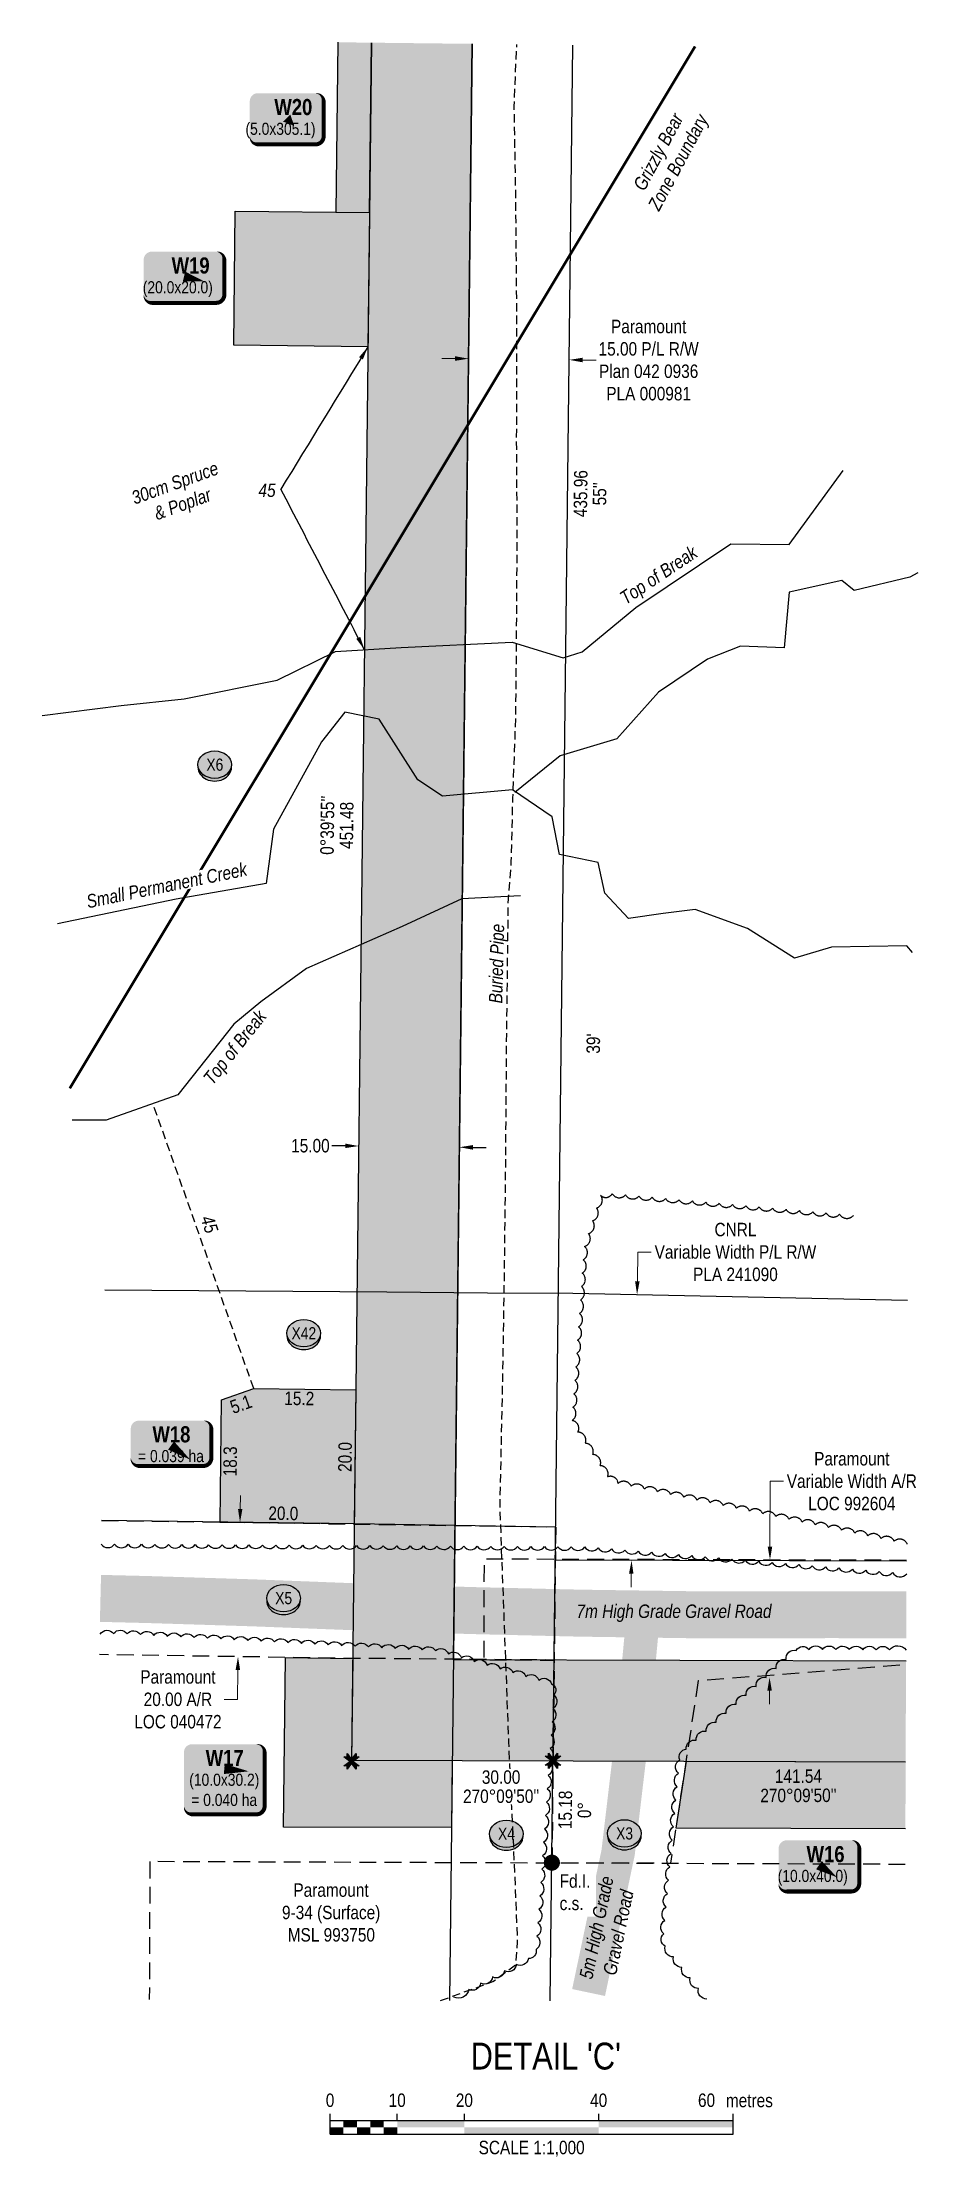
# Model space of a CAD drawing. Extents: x 521099 to 549685, y 6023217 to 6034691.
# Drawn here: x 540025 to 540686, y 6029011 to 6030585 of the extents above; entities that cross this region are included whole.
import ezdxf
from ezdxf.enums import TextEntityAlignment as Align

# ---------------------------------------------------------------- set-up
doc = ezdxf.new("R2010")
doc.units = 0
doc.header["$LTSCALE"] = 5
doc.header["$PDSIZE"] = 0.5
for name, pattern in [('0', [1, 1, 0]), ('DASHDOT2', [12.7, 6.35, -3.175, 0, -3.175]), ('foc-ACCESSROAD', [3.75, 2.5, -1.25]), ('foc-TIELINE', [1.875, 1.25, -0.625]), ('UG_PIPE', [1.875, 1.25, -0.625])]:
    doc.linetypes.add(name, pattern=pattern)
doc.layers.get('Defpoints').update_dxf_attribs({"color": 9})
for name, color, linetype in [('AS-PIPE-UG', 44, 'UG_PIPE'), ('AS-PIPE-UG-T', 44, 'Continuous'), ('AS-ROADS', 254, 'Continuous'), ('AS-WILDLIFE', 131, 'DASHDOT2'), ('DETAIL-T', 7, 'Continuous'), ('F-AR', 190, 'foc-ACCESSROAD'), ('F-RW', 190, 'Continuous'), ('F-WS', 190, 'foc-ACCESSROAD'), ('L-BD', 7, 'Continuous'), ('L-MON', 1, 'Continuous'), ('L-MON-T', 1, 'Continuous'), ('P-CROSSINGS', 250, 'Continuous'), ('P-PROPOSED', 10, 'Continuous'), ('P-PROPOSED-H', 21, 'Continuous'), ('P-TEMP-BLOCKS', 250, 'Continuous'), ('P-TEMP-H', 41, 'Continuous'), ('P-TEMP_WORKSPACE', 46, 'Continuous'), ('P-TXT', 4, 'Continuous'), ('T-BUSH', 110, '0'), ('T-BUSH-T', 110, 'Continuous'), ('T-CREEK', 160, 'Continuous'), ('T-SLOPE', 48, 'Continuous'), ('T-TIE', 201, 'foc-TIELINE'), ('T-WATER-T', 170, 'Continuous')]:
    doc.layers.add(name, color=color, linetype=linetype)
for name, color, linetype, lineweight in [('F-AR-T', 190, 'Continuous', 9), ('F-RW-T', 190, 'Continuous', 9), ('F-WS-T', 190, 'Continuous', 9), ('P-TEMP-T', 46, 'Continuous', 18), ('T-TEXT', 48, 'Continuous', 18), ('T-TIE-T', 201, 'Continuous', 18)]:
    doc.layers.add(name, color=color, linetype=linetype, lineweight=lineweight)
doc.styles.add('240', font='ARIALN.TTF', dxfattribs={"height": 30})
doc.styles.add('80', font='ARIALN.TTF', dxfattribs={"height": 10})
doc.styles.add('80CG', font='ARIALN.TTF', dxfattribs={"height": 10})
doc.styles.add('80L', font='ARIALN.TTF', dxfattribs={"height": 10})
doc.styles.add('80LS', font='ARIALNI.TTF', dxfattribs={"height": 10})
doc.styles.add('BOLD', font='ARIALNB.TTF')
doc.styles.add('Crossing', font='ARIALN.TTF', dxfattribs={"height": 10})
doc.styles.add('foc-LtypeFont', font='ARIALN.TTF', dxfattribs={"height": 7.35})
doc.linetypes.add('foc-TOPO-flowdirection-NOLINE', pattern='A,0,[">",foc-LtypeFont,S=0.3,R=0,X=0,Y=-0.945],-20,[">",foc-LtypeFont,S=0.3,R=0,X=0,Y=-0.945],0', length=20)
doc.dimstyles.new('Compass 5 000', dxfattribs={"dimscale": 5, "dimtxt": 9, "dimasz": 2, "dimexe": 0.2, "dimexo": 0.0625, "dimgap": 0.5, "dimtad": 0, "dimtih": 1, "dimtoh": 1, "dimzin": 0, "dimdsep": 46, "dimtxsty": '80CG', "dimcen": 0.1, "dimse1": 1, "dimse2": 1, "dimclrd": 256, "dimclrt": 256, "dimaunit": 1, "dimadec": 4, "dimazin": 0, "dimtfac": 0.06, "dimtofl": 0, "dimtmove": 0, "dimatfit": 1, "dimfxl": 0.2, "dimtolj": 1, "dimtzin": 0, "dimlwd": -1, "dimarcsym": 0})

msp = doc.modelspace()

# ---------------------------------------------------------------- texts
at = {"layer": 'AS-PIPE-UG-T', "insert": (540357.664, 6029869.842), "char_height": 9.99481, "attachment_point": 1, "rotation": 88.58655, "style": '80L'}
msp.add_mtext_dynamic_manual_height_columns('{\\fArial Narrow|b0|i1|c0|p34;Buried Pipe}', width=59.00527, gutter_width=49.974, heights=[0], dxfattribs=at)
at = {"layer": 'AS-WILDLIFE', "insert": (540492.425, 6030499.009), "char_height": 10, "attachment_point": 5, "rotation": 61.899973, "style": '240'}
msp.add_mtext_dynamic_manual_height_columns('{\\fArial Narrow|b0|i1|c0|p34;Grizzly Bear\\PZone Boundary}', width=79.13138, gutter_width=224.883, heights=[0], dxfattribs=at)
at = {"layer": 'DETAIL-T', "color": 3, "insert": (540400.095, 6029085.953), "char_height": 19.9896, "width": 223.74194, "attachment_point": 5, "style": '80CG'}
msp.add_mtext("DETAIL 'C'", dxfattribs=at)
at = {"layer": 'F-WS-T', "insert": (540203.483, 6029214.661), "char_height": 9.99481, "width": 72.58622, "attachment_point": 1, "style": '80L'}
msp.add_mtext('\\pi8.7631;Paramount\\P\\pi0.27837;9-34 (Surface)\\P\\pi4.5361;MSL 993750', dxfattribs=at)
at = {"layer": 'L-BD', "linetype": 'Continuous', "style": '80L'}
for s, p in [('435.96', (540425.917, 6030249.136)), ("55''", (540440.158, 6030248.97)), ("39'", (540435.409, 6029839.748)), ('15.18', (540414.547, 6029269.358)), ('0°', (540428.788, 6029269.192))]:
    msp.add_text(s, height=9.9948, rotation=89.3321, dxfattribs=at).set_placement(p, align=Align.MIDDLE)
at = {"layer": 'L-BD', "style": '80L'}
for s, height, rotation, p in [('451.48', 9.9948, 89.3351, (540251.764, 6030002.172)), ('141.54', 9.9948, 0.1584, (540588.073, 6029294.395)), ("270°09'50''", 9.99481, 0.1584, (540588.113, 6029280.153))]:
    msp.add_text(s, height=height, rotation=rotation, dxfattribs=at).set_placement(p, align=Align.MIDDLE)
at = {"layer": 'L-BD', "insert": (540232.46, 6030002.341), "char_height": 9.9948, "width": 44.46663, "attachment_point": 2, "rotation": 89.3351, "style": '80L'}
msp.add_mtext("0°39'55''", dxfattribs=at)
at = {"layer": 'P-TEMP-T', "linetype": 'Continuous', "style": '80L'}
for s, rotation, p in [('5.1', 19.474305, (540173.224, 6029571.29)), ('15.2', 359.335126, (540216.618, 6029575.655)), ('20.0', 89.335126, (540250.646, 6029532.061)), ('18.3', 89.335126, (540165.142, 6029528.781)), ('20.0', 359.246909, (540204.738, 6029490.132))]:
    msp.add_text(s, height=9.9948, rotation=rotation, dxfattribs=at).set_placement(p, align=Align.MIDDLE)
at = {"layer": 'T-BUSH-T', "insert": (540122.348, 6030261.823), "char_height": 9.99481, "width": 67.27513, "attachment_point": 2, "rotation": 20, "style": '80LS'}
msp.add_mtext('30cm Spruce & Poplar', dxfattribs=at)
at = {"layer": 'T-TEXT', "linetype": 'Continuous', "char_height": 9.99481, "attachment_point": 1, "style": '80L'}
for insert, rotation in [((540453.957, 6030174.445), 33.877867), ((540144.288, 6029814.476), 51.586212)]:
    msp.add_mtext_dynamic_manual_height_columns('{\\fArial Narrow|b0|i1|c0|p34;Top of Break}', width=66.26617, gutter_width=49.974, heights=[0], dxfattribs=dict(at, insert=insert, rotation=rotation))
at = {"layer": 'T-TEXT', "linetype": 'Continuous', "insert": (540422.951, 6029422.223), "char_height": 9.99481, "attachment_point": 1, "style": '80L'}
msp.add_mtext_dynamic_manual_height_columns('{\\fArial Narrow|b0|i1|c0|p34;7m High Grade Gravel Road}', width=145.76107, gutter_width=49.974, heights=[0], dxfattribs=at)
at = {"layer": 'T-TIE-T', "insert": (540186.249, 6030256.659), "char_height": 9.99481, "attachment_point": 1, "style": '80L'}
msp.add_mtext_dynamic_manual_height_columns('{\\fArial Narrow|b0|i1|c0|p34;45}', width=13.01958, gutter_width=249.87, heights=[0], dxfattribs=at)
at = {"layer": 'T-TIE-T', "insert": (540152.381, 6029712.988), "char_height": 9.99481, "attachment_point": 1, "rotation": 289.474305, "style": '80L'}
msp.add_mtext_dynamic_manual_height_columns('{\\fArial Narrow|b0|i1|c0|p34;45}', width=13.01958, gutter_width=249.87, heights=[0], dxfattribs=at)

# ---------------------------------------------------------------- blocks, each defined once
blk = doc.blocks.new('*U797')
h = blk.add_hatch(color=191)
edge = h.paths.add_edge_path()
edge.add_line((-24, -19.6), (24, -19.6))
edge.add_arc((24, -13.6), 6, 270, 360)
edge.add_line((30, -13.6), (30, 12.5))
edge.add_arc((24, 12.5), 6, 0, 90)
edge.add_line((24, 18.5), (-24, 18.5))
edge.add_arc((-24, 12.5), 6, 90, 180)
edge.add_line((-30, 12.5), (-30, -13.6))
edge.add_arc((-24, -13.6), 6, 180, 270)
at = {"color": 250, "flags": 128}
blk.add_lwpolyline([(-24, -19.6, 3, 3, 0), (24, -19.6, 3, 3, 0.414214), (30, -13.6, 3, 3, 0), (30, 12.5, 3, 0, 0.414214), (24, 18.5, 0, 0, 0), (-24, 18.5, 0, 0, 0.414214), (-30, 12.5, 0, 0, 0), (-30, -13.6, 0, 3, 0.414214)], format="xyseb", close=True, dxfattribs=at)
at = {"flags": 128}
blk.add_lwpolyline([(13.4, -9, 0, 7.5, 0), (0, 0, 0, 0, 0)], format="xyseb", dxfattribs=at)
at = {"color": 250}
for tag, p, height, style in [('TEMP_AREA_W1_001', (-9.2, 2.2), 12, 'BOLD'), ('ENTER_TEXT_001', (-30.7, -12.5), 9, '80')]:
    blk.add_attdef(tag, p, '', height=height, dxfattribs=dict(at, style=style))
blk = doc.blocks.new('*U796')
h = blk.add_hatch(color=191)
edge = h.paths.add_edge_path()
edge.add_line((-24, -33.7), (24, -33.7))
edge.add_arc((24, -27.7), 6, 270, 360)
edge.add_line((30, -27.7), (30, 12.5))
edge.add_arc((24, 12.5), 6, 0, 90)
edge.add_line((24, 18.5), (-24, 18.5))
edge.add_arc((-24, 12.5), 6, 90, 180)
edge.add_line((-30, 12.5), (-30, -27.7))
edge.add_arc((-24, -27.7), 6, 180, 270)
at = {"color": 250, "flags": 128}
blk.add_lwpolyline([(-24, -33.7, 3, 3, 0), (24, -33.7, 3, 3, 0.414214), (30, -27.7, 3, 3, 0), (30, 12.5, 3, 0, 0.414214), (24, 18.5, 0, 0, 0), (-24, 18.5, 0, 0, 0.414214), (-30, 12.5, 0, 0, 0), (-30, -27.7, 0, 3, 0.414214)], format="xyseb", close=True, dxfattribs=at)
at = {"flags": 128}
blk.add_lwpolyline([(18.2, -1.7, 0, 7.5, 0), (0, 0, 0, 0, 0)], format="xyseb", dxfattribs=at)
at = {"color": 250}
for tag, p, height, style in [('TEMP_AREA_W1_001', (-9.2, 2.2), 12, 'BOLD'), ('ENTER_TEXT_001', (-30.7, -12.5), 9, '80')]:
    blk.add_attdef(tag, p, '', height=height, dxfattribs=dict(at, style=style))
blk = doc.blocks.new('*U795')
h = blk.add_hatch(color=191)
edge = h.paths.add_edge_path()
edge.add_line((-24, -15.2), (24, -15.2))
edge.add_arc((24, -9.2), 6, 270, 360)
edge.add_line((30, -9.2), (30, 12.5))
edge.add_arc((24, 12.5), 6, 0, 90)
edge.add_line((24, 18.5), (-24, 18.5))
edge.add_arc((-24, 12.5), 6, 90, 180)
edge.add_line((-30, 12.5), (-30, -9.2))
edge.add_arc((-24, -9.2), 6, 180, 270)
at = {"color": 250, "flags": 128}
blk.add_lwpolyline([(-24, -15.2, 3, 3, 0), (24, -15.2, 3, 3, 0.414214), (30, -9.2, 3, 3, 0), (30, 12.5, 3, 0, 0.414214), (24, 18.5, 0, 0, 0), (-24, 18.5, 0, 0, 0.414214), (-30, 12.5, 0, 0, 0), (-30, -9.2, 0, 3, 0.414214)], format="xyseb", close=True, dxfattribs=at)
at = {"flags": 128}
blk.add_lwpolyline([(14.2, -10.5, 0, 7.5, 0), (0, 0, 0, 0, 0)], format="xyseb", dxfattribs=at)
at = {"color": 250}
for tag, p, height, style in [('TEMP_AREA_W1_001', (-9.2, 2.2), 12, 'BOLD'), ('ENTER_TEXT_001', (-30.7, -12.5), 9, '80')]:
    blk.add_attdef(tag, p, '', height=height, dxfattribs=dict(at, style=style))
blk = doc.blocks.new('*U799')
h = blk.add_hatch(color=191)
edge = h.paths.add_edge_path()
edge.add_line((-24, -19.6), (24, -19.6))
edge.add_arc((24, -13.6), 6, 270, 360)
edge.add_line((30, -13.6), (30, 12.5))
edge.add_arc((24, 12.5), 6, 0, 90)
edge.add_line((24, 18.5), (-24, 18.5))
edge.add_arc((-24, 12.5), 6, 90, 180)
edge.add_line((-30, 12.5), (-30, -13.6))
edge.add_arc((-24, -13.6), 6, 180, 270)
at = {"color": 250, "flags": 128}
blk.add_lwpolyline([(-24, -19.6, 3, 3, 0), (24, -19.6, 3, 3, 0.414214), (30, -13.6, 3, 3, 0), (30, 12.5, 3, 0, 0.414214), (24, 18.5, 0, 0, 0), (-24, 18.5, 0, 0, 0.414214), (-30, 12.5, 0, 0, 0), (-30, -13.6, 0, 3, 0.414214)], format="xyseb", close=True, dxfattribs=at)
at = {"flags": 128}
blk.add_lwpolyline([(15, -3.6, 0, 7.5, 0), (0, 0, 0, 0, 0)], format="xyseb", dxfattribs=at)
at = {"color": 250}
for tag, p, height, style in [('TEMP_AREA_W1_001', (-9.2, 2.2), 12, 'BOLD'), ('ENTER_TEXT_001', (-30.7, -12.5), 9, '80')]:
    blk.add_attdef(tag, p, '', height=height, dxfattribs=dict(at, style=style))
blk = doc.blocks.new('xing2')
h = blk.add_hatch(color=50)
h.dxf.hatch_style = 1
edge = h.paths.add_edge_path()
edge.add_ellipse((0, 0), major_axis=(-12.5, 0), ratio=0.816297, start_angle=0, end_angle=360)
h = blk.add_hatch(color=250)
h.dxf.hatch_style = 1
edge = h.paths.add_edge_path()
edge.add_ellipse((0, -2), major_axis=(-12.5, 0), ratio=0.816297, start_angle=0, end_angle=180)
edge.add_line((12.5, -2), (12.5, 0))
edge.add_ellipse((0, 0), major_axis=(-12.5, 0), ratio=0.816297, start_angle=0, end_angle=180, ccw=False)
edge.add_line((-12.5, 0), (-12.5, -2))
at = {"color": 250}
blk.add_ellipse((0, 0), major_axis=(-12.5, 0), ratio=0.816297, dxfattribs=at)
blk.add_ellipse((0, -2), major_axis=(-12.5, 0), ratio=0.816297, start_param=0, end_param=3.141593, dxfattribs=at)
at = {"color": 250, "style": 'Crossing'}
blk.add_attdef('CROSSING', text='', height=9, dxfattribs=at).set_placement((0.1, 0), align=Align.MIDDLE_CENTER)
at = {"color": 250, "style": 'Crossing', "flags": 1}
for tag, p in [('OWNER', (0.1, -12.5)), ('DESCRIPTION', (0.1, -25.8)), ('LOCATION', (0.1, -39.3)), ('DWG_REF', (0.1, -52.8))]:
    blk.add_attdef(tag, text='', height=9, dxfattribs=at).set_placement(p, align=Align.MIDDLE_CENTER)
blk = doc.blocks.new('TEMP')
h = blk.add_hatch(color=255)
h.dxf.hatch_style = 1
h.paths.add_polyline_path([(-1.15, -0.67), (-0.67, -0.67), (-0.67, -1.15), (0, -0.25), (0.67, -1.15), (0.67, -0.67), (1.15, -0.67), (0.25, 0), (1.15, 0.67), (0.67, 0.67), (0.67, 1.15), (0, 0.25), (-0.67, 1.15), (-0.67, 0.67), (-1.15, 0.67), (-0.25, 0)])
h = blk.add_hatch(color=1)
h.dxf.hatch_style = 1
h.paths.add_polyline_path([(0, 0.08), (-0.57, 0.85), (-0.57, 0.57), (-0.85, 0.57), (-0.08, 0), (-0.85, -0.57), (-0.57, -0.57), (-0.57, -0.85), (0, -0.08), (0.57, -0.85), (0.57, -0.57), (0.85, -0.57), (0.08, 0), (0.85, 0.57), (0.57, 0.57), (0.57, 0.85)])
at = {"color": 1}
for p, q in [((-0.08, 0), (0.08, 0)), ((0, 0.08), (0, -0.08))]:
    blk.add_line(p, q, dxfattribs=at)
at = {"color": 255, "flags": 128}
blk.add_lwpolyline([(-0.25, 0), (-1.15, 0.67), (-0.67, 0.67), (-0.67, 1.15), (0, 0.25), (0.67, 1.15), (0.67, 0.67), (1.15, 0.67), (0.25, 0), (1.15, -0.67), (0.67, -0.67), (0.67, -1.15), (0, -0.25), (-0.67, -1.15), (-0.67, -0.67), (-1.15, -0.67)], close=True, dxfattribs=at)
at = {"color": 1, "flags": 128}
blk.add_lwpolyline([(-0.08, 0), (-0.85, 0.57), (-0.57, 0.57), (-0.57, 0.85), (0, 0.08), (0.57, 0.85), (0.57, 0.57), (0.85, 0.57), (0.08, 0), (0.85, -0.57), (0.57, -0.57), (0.57, -0.85), (0, -0.08), (-0.57, -0.85), (-0.57, -0.57), (-0.85, -0.57)], close=True, dxfattribs=at)
blk = doc.blocks.new('fdia')
at = {"color": 255, "const_width": 1}
blk.add_lwpolyline([(-0.5, 0, 1), (0.5, 0, 1)], format="xyb", close=True, dxfattribs=at)
blk = doc.blocks.new('Fdiaa')
blk.add_blockref('fdia', (0, 0))
blk = doc.blocks.new('fdib')
at = {"color": 1, "const_width": 1.6}
blk.add_lwpolyline([(-0.4, 0, 1), (0.4, 0, 1)], format="xyb", close=True, dxfattribs=at)
at = {"color": 1}
blk.add_circle((0, 0), 0.8, dxfattribs=at)
blk = doc.blocks.new('Fdibb')
blk.add_blockref('fdib', (0, 0))
blk = doc.blocks.new('fdicc')
for name in ['Fdibb', 'Fdiaa']:
    blk.add_blockref(name, (0, 0))
blk = doc.blocks.new('FDI')
blk.add_blockref('fdicc', (0, 0))
blk = doc.blocks.new('*D794')
at = {"layer": 'Defpoints', "color": 0, "linetype": 'Continuous', "transparency": 16777216}
for p in [(540417.6, 6030348.7), (540341.6, 6030263.5), (540416.6, 6030262.6)]:
    blk.add_point(p, dxfattribs=at)
at = {"layer": 'F-RW-T', "transparency": 16777216}
for p, q in [((540332.6, 6030349.7), (540322.6, 6030349.8)), ((540427.6, 6030348.6), (540437.6, 6030348.5))]:
    blk.add_line(p, q, dxfattribs=at)
at = {"layer": 'F-RW-T', "linetype": 'Continuous', "transparency": 16777216}
for points in [[(540332.6, 6030351.4), (540332.6, 6030348), (540342.6, 6030349.6)], [(540427.6, 6030350.3), (540427.5, 6030346.9), (540417.6, 6030348.7)]]:
    blk.add_solid(points, dxfattribs=at)
at = {"layer": 'F-RW-T', "linetype": 'Continuous', "transparency": 16777216, "insert": (540476.6, 6030348.5), "char_height": 10, "attachment_point": 5, "style": '80CG'}
blk.add_mtext('\\A1;Paramount\\P15.00 P/L R/W\\PPlan 042 0936\\PPLA 000981', dxfattribs=at)
blk = doc.blocks.new('*D798')
at = {"layer": 'Defpoints', "color": 0, "linetype": 'Continuous', "transparency": 16777216}
for p in [(540142.5, 6029483.8), (540141, 6029383.8), (540171, 6029383.4)]:
    blk.add_point(p, dxfattribs=at)
at = {"layer": 'F-AR-T', "transparency": 16777216}
for p, q in [((540172.6, 6029493.3), (540172.8, 6029503.3)), ((540170.9, 6029373.4), (540170.6, 6029351.6)), ((540170.6, 6029351.6), (540160.6, 6029351.6))]:
    blk.add_line(p, q, dxfattribs=at)
at = {"layer": 'F-AR-T', "linetype": 'Continuous', "transparency": 16777216}
for points in [[(540171, 6029493.4), (540174.3, 6029493.3), (540172.5, 6029483.3)], [(540169.2, 6029373.4), (540172.6, 6029373.4), (540171, 6029383.4)]]:
    blk.add_solid(points, dxfattribs=at)
at = {"layer": 'F-AR-T', "linetype": 'Continuous', "transparency": 16777216, "insert": (540126.3, 6029351.6), "char_height": 10, "attachment_point": 5, "style": '80CG'}
blk.add_mtext('\\A1;Paramount\\P20.00 A/R\\PLOC 040472', dxfattribs=at)
blk = doc.blocks.new('*U800')
h = blk.add_hatch(color=191)
edge = h.paths.add_edge_path()
edge.add_line((-21.5, -19.6), (21.5, -19.6))
edge.add_arc((21.5, -13.6), 6, 270, 360)
edge.add_line((27.5, -13.6), (27.5, 12.5))
edge.add_arc((21.5, 12.5), 6, 0, 90)
edge.add_line((21.5, 18.5), (-21.5, 18.5))
edge.add_arc((-21.5, 12.5), 6, 90, 180)
edge.add_line((-27.5, 12.5), (-27.5, -13.6))
edge.add_arc((-21.5, -13.6), 6, 180, 270)
at = {"color": 250, "flags": 128}
blk.add_lwpolyline([(-21.5, -19.6, 3, 3, 0), (21.5, -19.6, 3, 3, 0.414214), (27.5, -13.6, 3, 3, 0), (27.5, 12.5, 3, 0, 0.414214), (21.5, 18.5, 0, 0, 0), (-21.5, 18.5, 0, 0, 0.414214), (-27.5, 12.5, 0, 0, 0), (-27.5, -13.6, 0, 3, 0.414214)], format="xyseb", close=True, dxfattribs=at)
at = {"flags": 128}
blk.add_lwpolyline([(5.6, -5.8, 0, 7.5, 0), (0, 0, 0, 0, 0)], format="xyseb", dxfattribs=at)
at = {"color": 250}
for tag, p, height, style in [('TEMP_AREA_W1_001', (-9.2, 2.2), 12, 'BOLD'), ('ENTER_TEXT_001', (-30.7, -12.5), 9, '80')]:
    blk.add_attdef(tag, p, '', height=height, dxfattribs=dict(at, style=style))
blk = doc.blocks.new('*D801')
at = {"layer": 'Defpoints', "color": 0, "linetype": 'Continuous', "transparency": 16777216}
for p in [(540260.8, 6029763.5), (540261, 6029773.3), (540335.9, 6029772.4)]:
    blk.add_point(p, dxfattribs=at)
at = {"layer": 'P-TXT', "transparency": 16777216}
for p, q in [((540250.8, 6029763.6), (540240.8, 6029763.7)), ((540345.8, 6029762.5), (540355.8, 6029762.4))]:
    blk.add_line(p, q, dxfattribs=at)
at = {"layer": 'P-TXT', "linetype": 'Continuous', "transparency": 16777216}
for points in [[(540250.9, 6029765.3), (540250.8, 6029762), (540260.8, 6029763.5)], [(540345.8, 6029764.2), (540345.8, 6029760.8), (540335.8, 6029762.6)]]:
    blk.add_solid(points, dxfattribs=at)
at = {"layer": 'P-TXT', "linetype": 'Continuous', "transparency": 16777216, "insert": (540224.9, 6029763.7), "char_height": 10, "attachment_point": 5, "style": '80CG'}
blk.add_mtext('\\A1;15.00', dxfattribs=at)
blk = doc.blocks.new('*D802')
at = {"layer": 'Defpoints', "color": 0, "linetype": 'Continuous', "transparency": 16777216}
for p in [(540546.1, 6029455.4), (540566.9, 6029455.4), (540545.9, 6029368.1)]:
    blk.add_point(p, dxfattribs=at)
at = {"layer": 'F-AR-T', "transparency": 16777216}
for p, q in [((540566.9, 6029465.4), (540567, 6029514)), ((540567, 6029514), (540577, 6029514)), ((540566.6, 6029358), (540566.6, 6029348))]:
    blk.add_line(p, q, dxfattribs=at)
at = {"layer": 'F-AR-T', "linetype": 'Continuous', "transparency": 16777216}
for points in [[(540565.2, 6029465.4), (540568.6, 6029465.4), (540566.9, 6029455.4)], [(540564.9, 6029358), (540568.3, 6029358), (540566.6, 6029368)]]:
    blk.add_solid(points, dxfattribs=at)
at = {"layer": 'F-AR-T', "linetype": 'Continuous', "transparency": 16777216, "insert": (540627.8, 6029514), "char_height": 10, "attachment_point": 5, "style": '80CG'}
blk.add_mtext('\\A1;Paramount\\PVariable Width A/R\\PLOC 992604', dxfattribs=at)
blk = doc.blocks.new('*U320')
at = {"color": 0}
for p, q in [((-150, 0), (-150, 15)), ((-150, 10), (150.2, 10)), ((-150, 0), (150.2, 0)), ((-100, 10), (-100, 15)), ((-50, 10), (-50, 15)), ((50, 10), (50, 15)), ((150.2, 0), (150.2, 15))]:
    blk.add_line(p, q, dxfattribs=at)
for points in [[(-150, 5), (-140, 5), (-150, 0), (-140, 0)], [(-140, 10), (-130, 10), (-140, 5), (-130, 5)], [(-130, 5), (-120, 5), (-130, 0), (-120, 0)], [(-120, 10), (-110, 10), (-120, 5), (-110, 5)], [(-110, 5), (-100, 5), (-110, 0), (-100, 0)], [(-100, 10), (-50, 10), (-100, 5), (-50, 5)], [(-50, 5), (50, 5), (-50, 0), (50, 0)], [(50, 10), (150.2, 10), (50, 5), (150.2, 5)]]:
    blk.add_solid(points, dxfattribs=at)
at = {"color": 0, "style": '80'}
blk.add_text('metres', height=10, dxfattribs=at).set_placement((162.2, 20), align=Align.CENTER)
at = {"color": 0, "char_height": 10, "style": '80'}
for s, insert, attachment_point in [('0', (-150, 30.2), 2), ('10', (-100, 30.2), 2), ('20', (-50, 30.2), 2), ('40', (50, 30.2), 2), ('60', (136.7, 30.2), 3), ('SCALE 1:1,000', (0.1, -5), 2)]:
    blk.add_mtext(s, dxfattribs=dict(at, insert=insert, attachment_point=attachment_point))
blk = doc.blocks.new('*D942')
at = {"layer": 'Defpoints', "color": 0, "transparency": 16777216}
for p in [(540466, 6029652.9), (540468, 6029652.9), (540461.9, 6029455.2)]:
    blk.add_point(p, dxfattribs=at)
at = {"layer": 'F-RW-T', "transparency": 16777216}
for p, q in [((540468.2, 6029662.9), (540468.6, 6029684.6)), ((540468.6, 6029684.6), (540478.6, 6029684.6)), ((540463.7, 6029445.1), (540463.5, 6029435.1))]:
    blk.add_line(p, q, dxfattribs=at)
for points in [[(540466.5, 6029662.9), (540469.9, 6029662.8), (540468, 6029652.9)], [(540462, 6029445.2), (540465.3, 6029445.1), (540463.9, 6029455.1)]]:
    blk.add_solid(points, dxfattribs=at)
at = {"layer": 'F-RW-T', "transparency": 16777216, "insert": (540541.2, 6029684.6), "char_height": 10, "attachment_point": 5, "style": '80CG'}
blk.add_mtext('\\A1;CNRL\\PVariable Width P/L R/W\\PPLA 241090', dxfattribs=at)

# ---------------------------------------------------------------- dimensions: what is measured, and where the dimension line sits
at = {"layer": 'F-AR-T', "color": 6, "linetype": 'Continuous'}
for base, p1, p2, angle, text, picture, middle in [((540566.871, 6029455.373), (540545.899, 6029368.099), (540546.147, 6029455.431), 89.83741, 'Paramount\\PVariable Width A/R\\PLOC 992604', '*D802', (540627.818, 6029513.963)), ((540171.045, 6029383.404), (540142.484, 6029483.779), (540141.027, 6029383.842), 269.164582, 'Paramount\\P20.00 A/R\\PLOC 040472', '*D798', (540126.31, 6029351.555))]:
    dim = msp.add_linear_dim(base=base, p1=p1, p2=p2, angle=angle, text=text, dimstyle='Compass 5 000', dxfattribs=at)
    dim.commit()
    dim.dimension.update_dxf_attribs({"geometry": picture, "text_midpoint": middle, "dimtype": 161})
at = {"layer": 'F-RW-T', "color": 6, "linetype": 'Continuous'}
dim = msp.add_linear_dim(base=(540417.565, 6030348.719), p1=(540341.61, 6030263.468), p2=(540416.566, 6030262.598), angle=359.335126, text='Paramount\\P15.00 P/L R/W\\PPlan 042 0936\\PPLA 000981', dimstyle='Compass 5 000', dxfattribs=at)
dim.commit()
dim.dimension.update_dxf_attribs({"geometry": '*D794', "text_midpoint": (540476.65, 6030348.487), "dimtype": 161})
at = {"layer": 'F-RW-T', "color": 3}
dim = msp.add_linear_dim(base=(540467.984, 6029652.878), p1=(540461.865, 6029455.172), p2=(540465.961, 6029652.92), angle=88.81317, text='CNRL\\PVariable Width P/L R/W\\PPLA 241090', dimstyle='Compass 5 000', dxfattribs=at)
dim.commit()
dim.dimension.update_dxf_attribs({"geometry": '*D942', "text_midpoint": (540541.226, 6029684.585), "dimtype": 161})
at = {"layer": 'P-TXT', "color": 6, "linetype": 'Continuous'}
dim = msp.add_linear_dim(base=(540260.842, 6029763.501), p1=(540335.911, 6029772.402), p2=(540260.955, 6029773.272), angle=179.335126, text='15.00', dimstyle='Compass 5 000', dxfattribs=at)
dim.commit()
dim.dimension.update_dxf_attribs({"geometry": '*D801', "text_midpoint": (540224.905, 6029763.733), "dimtype": 161})

# ---------------------------------------------------------------- hatches: boundary and pattern name
at = {"layer": 'P-TEMP-H'}
h = msp.add_hatch(color=256, dxfattribs=at)
h.dxf.hatch_style = 1
h.paths.add_polyline_path([(540270.373, 6030584.813), (540245.387, 6030585.103), (540243.92, 6030458.643), (540268.905, 6030458.353)])
h = msp.add_hatch(color=256, dxfattribs=at)
h.dxf.hatch_style = 1
h.paths.add_polyline_path([(540267.745, 6030358.412), (540167.804, 6030359.572), (540168.964, 6030459.513), (540268.905, 6030458.353)])
h = msp.add_hatch(color=256, dxfattribs=at)
h.dxf.hatch_style = 1
h.paths.add_polyline_path([(540257.577, 6029482.175), (540157.636, 6029483.335), (540158.694, 6029574.516), (540182.684, 6029582.999), (540258.737, 6029582.117)])
h = msp.add_hatch(color=256, dxfattribs=at)
h.dxf.hatch_style = 1
h.paths.add_polyline_path([(540256.416, 6029382.159), (540255.537, 6029306.357), (540330.5, 6029306.142), (540329.92, 6029256.17), (540204.981, 6029256.528), (540206.447, 6029382.888)])
h = msp.add_hatch(color=256, dxfattribs=at)
h.dxf.hatch_style = 1
h.paths.add_polyline_path([(540667.69, 6029255.201), (540667.874, 6029305.176), (540504.658, 6029305.644), (540497.101, 6029255.691)])

# ---------------------------------------------------------------- linework, layer by layer
at = {"layer": 'AS-PIPE-UG', "flags": 128}
msp.add_lwpolyline([(540321.704, 6029127.444), (540360.599, 6029141.512), (540377.784, 6029154.282), (540379.084, 6029171.237), (540377.074, 6029222.427), (540372.574, 6029319.877), (540366.009, 6029495.162), (540367.889, 6029580.757), (540369.134, 6029656.622), (540370.059, 6029727.952), (540370.904, 6029838.342), (540372.159, 6029943.997), (540374.389, 6029975.207), (540375.554, 6030022.422), (540377.749, 6030082.042), (540378.254, 6030131.277), (540378.804, 6030220.727), (540378.369, 6030289.377), (540378.594, 6030373.582), (540377.709, 6030472.907), (540376.579, 6030537.367), (540378.483, 6030583.558)], dxfattribs=at)
at = {"layer": 'AS-ROADS', "flags": 128}
for points, const_width in [([(540068.654, 6029426.791), (540104.964, 6029425.892), (540182.749, 6029423.447), (540263.579, 6029420.322), (540343.344, 6029417.762), (540425.454, 6029415.792), (540511.459, 6029414.567), (540608.989, 6029414.667), (540668.278, 6029414.66)], 34.982), ([(540472.739, 6029415.872), (540464.284, 6029325.547), (540453.889, 6029237.567), (540431.909, 6029133.397)], 24.987)]:
    msp.add_lwpolyline(points, dxfattribs=dict(at, const_width=const_width))
at = {"layer": 'AS-WILDLIFE', "const_width": 1.999, "flags": 128}
msp.add_lwpolyline([(540045.812, 6029806.435), (540511.162, 6030582.018)], dxfattribs=at)
at = {"layer": 'F-AR', "flags": 128}
msp.add_lwpolyline([(540069.5, 6029484.843), (540407.483, 6029479.915), (540406.334, 6029380.887), (540256.416, 6029382.159), (540206.447, 6029382.888), (540068.043, 6029384.906)], dxfattribs=at)
at = {"layer": 'F-RW', "flags": 128}
msp.add_lwpolyline([(540403.389, 6029127.143), (540420.285, 6030583.073)], dxfattribs=at)
at = {"layer": 'F-RW'}
for points in [[(540072.002, 6029656.426), (540281.679, 6029654.884), (540356.634, 6029654.335), (540420.28, 6029653.866), (540669.142, 6029648.71)], [(540668.425, 6029454.571), (540407.198, 6029455.33), (540407.483, 6029479.915), (540257.77, 6029482.175), (540069.5, 6029484.843)]]:
    msp.add_lwpolyline(points, dxfattribs=at)
at = {"layer": 'F-WS', "flags": 128}
msp.add_lwpolyline([(540105.389, 6029230.839), (540105.01, 6029128.244)], dxfattribs=at)
at = {"layer": 'P-PROPOSED', "flags": 128}
msp.add_lwpolyline([(540668.151, 6029380.137), (540331.37, 6029381.101), (540345.329, 6030583.943)], dxfattribs=at)
at = {"layer": 'P-TEMP_WORKSPACE', "flags": 128}
for points in [[(540245.387, 6030585.103), (540243.92, 6030458.643), (540268.905, 6030458.353), (540270.373, 6030584.813)], [(540406.019, 6029305.497), (540405.459, 6029305.498)], [(540667.69, 6029255.201), (540497.101, 6029255.691), (540504.658, 6029305.644), (540667.874, 6029305.176)]]:
    msp.add_lwpolyline(points, dxfattribs=at)
for points in [[(540267.745, 6030358.412), (540167.804, 6030359.572), (540168.964, 6030459.513), (540268.905, 6030458.353)], [(540257.577, 6029482.175), (540157.636, 6029483.335), (540158.694, 6029574.516), (540182.684, 6029582.999), (540258.737, 6029582.117)], [(540257.577, 6029482.175), (540157.636, 6029483.335), (540158.694, 6029574.516), (540182.684, 6029582.999), (540258.737, 6029582.117)], [(540256.416, 6029382.159), (540255.537, 6029306.357), (540330.5, 6029306.142), (540329.92, 6029256.17), (540204.981, 6029256.528), (540206.447, 6029382.888)]]:
    msp.add_lwpolyline(points, close=True, dxfattribs=at)
at = {"layer": 'T-BUSH', "flags": 128}
msp.add_lwpolyline([(540669.076, 6029467.233, 0.52056705), (540659.293, 6029469.282, 0.52056705), (540649.511, 6029471.331, 0.52056705), (540639.728, 6029473.38, 0.52056705), (540629.946, 6029475.428, 0.52056705), (540620.163, 6029477.477, 0.52056705), (540610.381, 6029479.526, 0.52056705), (540600.598, 6029481.575, 0.52056705), (540590.816, 6029483.624, 0.52056705), (540581.033, 6029485.673, 0.52056705), (540571.251, 6029487.722, 0.52056705), (540561.468, 6029489.771, 0.52056705), (540551.686, 6029491.82, 0.52056705), (540541.903, 6029493.869, 0.52056705), (540532.12, 6029495.918, 0.52056705), (540522.338, 6029497.967, 0.52056705), (540512.555, 6029500.016, 0.52056705), (540502.773, 6029502.065, 0.52056705), (540492.99, 6029504.114, 0.52056705), (540483.208, 6029506.163, 0.52056705), (540473.425, 6029508.212, 0.52056705), (540463.643, 6029510.261, 0.52056705), (540453.86, 6029512.31, 0.52056705), (540446.018, 6029517.216, 0.52056705), (540440.508, 6029525.555, 0.52056705), (540434.998, 6029533.893, 0.52056705), (540429.488, 6029542.232, 0.52056705), (540423.978, 6029550.571, 0.52056705), (540419.575, 6029559.201, 0.52056705), (540420.271, 6029569.171, 0.52056705), (540420.968, 6029579.142, 0.52056705), (540421.664, 6029589.112, 0.52056705), (540422.36, 6029599.083, 0.52056705), (540423.057, 6029609.053, 0.52056705), (540423.753, 6029619.024, 0.52056705), (540424.45, 6029628.994, 0.52056705), (540425.146, 6029638.965, 0.52056705), (540425.843, 6029648.935, 0.52056705), (540426.539, 6029658.906, 0.52056705), (540427.235, 6029668.876, 0.52056705), (540427.932, 6029678.847, 0.52056705), (540428.965, 6029688.754, 0.52056705), (540431.942, 6029698.295, 0.52056705), (540434.919, 6029707.837, 0.52056705), (540437.895, 6029717.378, 0.52056705), (540440.872, 6029726.919, 0.52056705), (540449.46, 6029728.066, 0.52056705), (540459.414, 6029727.168, 0.52056705), (540469.368, 6029726.27, 0.52056705), (540479.323, 6029725.373, 0.52056705), (540489.277, 6029724.475, 0.52056705), (540499.232, 6029723.577, 0.52056705), (540509.186, 6029722.679, 0.52056705), (540519.14, 6029721.781, 0.52056705), (540529.095, 6029720.883, 0.52056705), (540539.049, 6029719.985, 0.52056705), (540549.004, 6029719.087, 0.52056705), (540558.958, 6029718.19, 0.52056705), (540568.912, 6029717.292, 0.52056705), (540578.867, 6029716.394, 0.52056705), (540588.821, 6029715.496, 0.52056705), (540598.776, 6029714.598, 0.52056705), (540608.73, 6029713.7, 0.52056705), (540618.684, 6029712.802, 0.52056705), (540628.959, 6029711.876, 0.52056705)], format="xyb", dxfattribs=at)
at = {"layer": 'T-BUSH', "linetype": 'Continuous', "flags": 128}
for points in [[(540069.216, 6029467.195, 0.52056705), (540079.211, 6029467.138, 0.52056705), (540089.206, 6029467.08, 0.52056705), (540099.2, 6029467.022, 0.52056705), (540109.195, 6029466.965, 0.52056705), (540119.19, 6029466.907, 0.52056705), (540129.184, 6029466.85, 0.52056705), (540139.179, 6029466.792, 0.52056705), (540149.174, 6029466.735, 0.52056705), (540159.168, 6029466.677, 0.52056705), (540169.163, 6029466.62, 0.52056705), (540179.158, 6029466.562, 0.52056705), (540189.152, 6029466.505, 0.52056705), (540199.147, 6029466.447, 0.52056705), (540209.142, 6029466.389, 0.52056705), (540219.136, 6029466.332, 0.52056705), (540229.131, 6029466.274, 0.52056705), (540239.126, 6029466.217, 0.52056705), (540249.12, 6029466.159, 0.52056705), (540259.115, 6029466.102, 0.52056705), (540269.109, 6029466.044, 0.52056705), (540279.104, 6029465.987, 0.52056705), (540289.099, 6029465.929, 0.52056705), (540299.093, 6029465.872, 0.52056705), (540309.088, 6029465.814, 0.52056705), (540319.083, 6029465.756, 0.52056705), (540329.077, 6029465.699, 0.52056705), (540339.072, 6029465.641, 0.52056705), (540349.067, 6029465.584, 0.52056705), (540359.061, 6029465.526, 0.52056705), (540369.056, 6029465.469, 0.52056705), (540379.051, 6029465.411, 0.52056705), (540389.045, 6029465.354, 0.52056705), (540399.04, 6029465.296, 0.52056705), (540409.035, 6029465.239, 0.52056705), (540419.029, 6029465.181, 0.52056705), (540429.024, 6029465.123, 0.52056705), (540438.992, 6029464.473, 0.52056705), (540448.952, 6029463.636, 0.52056705), (540458.911, 6029462.799, 0.52056705), (540468.871, 6029461.962, 0.52056705), (540478.831, 6029461.125, 0.52056705), (540488.79, 6029460.288, 0.52056705), (540498.75, 6029459.451, 0.52056705), (540508.71, 6029458.614, 0.52056705), (540518.67, 6029457.777, 0.52056705), (540528.629, 6029456.94, 0.52056705), (540538.589, 6029456.103, 0.52056705), (540548.549, 6029455.266, 0.52056705), (540558.508, 6029454.429, 0.52056705), (540568.468, 6029453.591, 0.52056705), (540578.428, 6029452.754, 0.52056705), (540588.387, 6029451.917, 0.52056705), (540598.347, 6029451.08, 0.52056705), (540608.307, 6029450.243, 0.52056705), (540618.267, 6029449.406, 0.52056705), (540628.226, 6029448.569, 0.52056705), (540638.186, 6029447.732, 0.52056705), (540648.146, 6029446.895, 0.52056705), (540658.105, 6029446.058, 0.52056705), (540668.631, 6029445.173, 0.52056705)], [(540519.922, 6029128.578, -0.52056705), (540513.733, 6029136.427, -0.52056705), (540507.545, 6029144.275, -0.52056705), (540501.356, 6029152.124, -0.52056705), (540495.168, 6029159.972, -0.52056705), (540488.979, 6029167.821, -0.52056705), (540487.789, 6029177.15, -0.52056705), (540488.705, 6029187.102, -0.52056705), (540489.622, 6029197.055, -0.52056705), (540490.538, 6029207.008, -0.52056705), (540491.454, 6029216.96, -0.52056705), (540492.371, 6029226.913, -0.52056705), (540493.287, 6029236.866, -0.52056705), (540494.204, 6029246.819, -0.52056705), (540495.12, 6029256.771, -0.52056705), (540496.037, 6029266.724, -0.52056705), (540496.953, 6029276.677, -0.52056705), (540497.869, 6029286.629, -0.52056705), (540498.786, 6029296.582, -0.52056705), (540499.702, 6029306.535, -0.52056705), (540504.611, 6029314.486, -0.52056705), (540512.037, 6029321.176, -0.52056705), (540519.463, 6029327.865, -0.52056705), (540526.889, 6029334.555, -0.52056705), (540534.316, 6029341.244, -0.52056705), (540541.742, 6029347.934, -0.52056705), (540549.168, 6029354.623, -0.52056705), (540556.594, 6029361.312, -0.52056705), (540564.02, 6029368.002, -0.52056705), (540571.446, 6029374.691, -0.52056705), (540578.872, 6029381.381, -0.52056705), (540586.299, 6029388.07, -0.52056705), (540595.973, 6029388.843, -0.52056705), (540605.967, 6029388.772, -0.52056705), (540615.962, 6029388.701, -0.52056705), (540625.956, 6029388.629, -0.52056705), (540635.951, 6029388.558, -0.52056705), (540645.945, 6029388.487, -0.52056705), (540655.94, 6029388.416, -0.52056705), (540668.171, 6029388.329, -0.52056705)]]:
    msp.add_lwpolyline(points, format="xyb", dxfattribs=at)
at = {"layer": 'T-CREEK', "elevation": 4280.815, "flags": 128}
msp.add_lwpolyline([(540677.029, 6030190.286), (540670.864, 6030186.882), (540629.674, 6030177.052), (540620.429, 6030184.437), (540581.294, 6030175.692), (540577.459, 6030134.307), (540544.849, 6030135.492), (540520.354, 6030125.822), (540484.019, 6030101.297), (540452.939, 6030066.497), (540410.804, 6030053.932), (540377.129, 6030026.762)], dxfattribs=at)
at = {"layer": 'T-CREEK', "linetype": 'foc-TOPO-flowdirection-NOLINE', "elevation": 4280.815, "flags": 128}
msp.add_lwpolyline([(540677.029, 6030190.286), (540670.864, 6030186.882), (540629.674, 6030177.052), (540620.429, 6030184.437), (540581.294, 6030175.692), (540577.459, 6030134.307), (540544.849, 6030135.492), (540520.354, 6030125.822), (540484.019, 6030101.297), (540452.939, 6030066.497), (540410.804, 6030053.932), (540377.129, 6030026.762)], dxfattribs=at)
at = {"layer": 'T-CREEK', "linetype": 'foc-TOPO-flowdirection-NOLINE', "flags": 128}
msp.add_lwpolyline([(540672.845, 6029907.444), (540668.844, 6029912.517), (540612.664, 6029911.637), (540585.249, 6029903.447), (540550.134, 6029925.512), (540511.249, 6029939.557), (540487.474, 6029936.597), (540461.539, 6029932.817), (540443.949, 6029951.647), (540439.019, 6029974.577), (540410.169, 6029980.457), (540404.724, 6030008.452), (540375.244, 6030028.587), (540323.279, 6030023.862), (540304.909, 6030036.032), (540276.029, 6030081.372), (540250.424, 6030086.407), (540233.204, 6030064.342), (540197.354, 6029999.377), (540192.039, 6029958.827), (540124.915, 6029947.159), (540036.786, 6029928.983)], dxfattribs=at)
at = {"layer": 'T-CREEK', "flags": 128}
msp.add_lwpolyline([(540672.845, 6029907.444), (540668.844, 6029912.517), (540612.664, 6029911.637), (540585.249, 6029903.447), (540550.134, 6029925.512), (540511.249, 6029939.557), (540487.474, 6029936.597), (540461.539, 6029932.817), (540443.949, 6029951.647), (540439.019, 6029974.577), (540410.169, 6029980.457), (540404.724, 6030008.452), (540375.244, 6030028.587), (540323.279, 6030023.862), (540304.909, 6030036.032), (540276.029, 6030081.372), (540250.424, 6030086.407), (540233.204, 6030064.342), (540197.354, 6029999.377), (540192.039, 6029958.827), (540124.915, 6029947.159), (540036.786, 6029928.983)], dxfattribs=at)
at = {"layer": 'T-SLOPE', "flags": 128}
for points in [[(540025.365, 6030084.037), (540083.999, 6030091.312), (540130.829, 6030096.427), (540200.269, 6030110.212), (540243.649, 6030131.592), (540292.534, 6030134.637), (540375.149, 6030138.617), (540413.064, 6030126.952), (540427.256, 6030131.473), (540467.045, 6030164.253), (540537.893, 6030211.821), (540581.288, 6030211.269), (540621.488, 6030266.381)], [(540381.234, 6029949.697), (540337.584, 6029947.562), (540293.254, 6029927.022), (540221.974, 6029895.552), (540188.044, 6029870.757), (540167.844, 6029854.117), (540126.149, 6029801.537), (540072.814, 6029782.677), (540047.555, 6029782.776)]]:
    msp.add_lwpolyline(points, dxfattribs=at)
at = {"layer": 'T-TIE'}
msp.add_line((540182.684, 6029582.999), (540107.711, 6029795.017), dxfattribs=at)

# ---------------------------------------------------------------- block references
at = {"layer": 'DETAIL-T', "linetype": 'Continuous', "xscale": 0.99948145, "yscale": 0.99948145, "zscale": 0.99948145}
msp.add_blockref('*U320', (540389.441, 6029028.035), dxfattribs=at)
at = {"layer": 'L-MON', "color": 5, "xscale": 5, "yscale": 5, "zscale": 5}
msp.add_blockref('TEMP', (540255.526, 6029305.487), dxfattribs=at)
at = {"layer": 'P-CROSSINGS'}
for p, values in [((540153.669, 6030047.4), {'CROSSING': 'X6'}), ((540204.896, 6029426.971), {'CROSSING': 'X5'}), ((540370.692, 6029251.566), {'CROSSING': 'X4'}), ((540458.585, 6029251.851), {'CROSSING': 'X3'})]:
    msp.add_blockref('xing2', p, dxfattribs=at).add_auto_attribs(values)
at = {"layer": 'P-CROSSINGS', "color": 3, "xscale": 0.99948145, "yscale": 0.99948145, "zscale": 0.99948145}
msp.add_blockref('xing2', (540219.925, 6029624.169), dxfattribs=at).add_auto_attribs({'CROSSING': 'X42'})
at = {"layer": 'P-TEMP-BLOCKS', "xscale": 0.99948145, "yscale": 0.99948145, "zscale": 0.99948145}
msp.add_blockref('*U800', (540207.259, 6030528.705), dxfattribs=at).add_auto_attribs({'TEMP_AREA_W1_001': 'W20', 'ENTER_TEXT_001': '(5.0x305.1)'})
at = {"layer": 'P-TEMP-BLOCKS'}
for name, p, values in [('*U799', (540130.822, 6030410.744), {'TEMP_AREA_W1_001': 'W19', 'ENTER_TEXT_001': '(20.0x20.0)'}), ('*U797', (540603.342, 6029228.196), {'TEMP_AREA_W1_001': 'W16', 'ENTER_TEXT_001': '(10.0x40.0)'})]:
    msp.add_blockref(name, p, dxfattribs=at).add_auto_attribs(values)
ref = msp.add_blockref('*U795', (540121.191, 6029540.572), dxfattribs=at)
ref.add_attrib('TEMP_AREA_W1_001', 'W18', (540107.341, 6029542.918), dxfattribs={"layer": '0', "color": 250, "height": 12, "style": 'BOLD'})
ref.add_attrib('ENTER_TEXT_001', '= 0.039 ha', (540096.622, 6029528.218), dxfattribs={"layer": '0', "color": 250, "height": 9, "style": '80'})
ref = msp.add_blockref('*U796', (540160.802, 6029299.758), dxfattribs=at)
ref.add_attrib('TEMP_AREA_W1_001', 'W17', (540146.956, 6029302.002), dxfattribs={"layer": '0', "color": 250, "height": 12, "style": 'BOLD'})
ref.add_attrib('ENTER_TEXT_001', '(10.0x30.2)', (540134.726, 6029287.288), dxfattribs={"layer": '0', "color": 250, "height": 9, "style": '80'})
ref.add_attrib('ENTER_TEXT_002', '= 0.040 ha', (540136.233, 6029272.251), dxfattribs={"layer": '0', "color": 250, "height": 9, "style": '80'})

msp.set_redraw_order([(e.dxf.handle, doc.entitydb.next_handle()) for e in msp.query("TEXT MTEXT ATTDEF DIMENSION ARC_DIMENSION")])  # texts and dimensions are drawn at this point

# ---------------------------------------------------------------- leaders
at = {"layer": 'T-TIE-T', "path_type": 1}
for points in [[(540267.745, 6030358.412), (540202.891, 6030252.473)], [(540265.129, 6030132.93), (540202.891, 6030252.473)]]:
    msp.add_leader(points, dimstyle='Compass 5 000', override={"dimgap": 0.5, "dimtad": 0}, dxfattribs=at)

# ---------------------------------------------------------------- next in the draw order: texts
at = {"layer": 'L-MON-T', "linetype": 'Continuous', "insert": (540410.361, 6029221.406), "char_height": 9.9948, "attachment_point": 1, "style": '80L', "bg_fill": 2}
msp.add_mtext_dynamic_manual_height_columns('Fd.I.\\Pc.s.', width=22.03263, gutter_width=249.87, heights=[0], dxfattribs=at)
at = {"layer": 'T-WATER-T', "insert": (540056.948, 6029950.12), "char_height": 9.99481, "width": 122.24667, "attachment_point": 1, "rotation": 11.653704, "style": '80L', "bg_fill": 3, "box_fill_scale": 1.1, "bg_fill_color": 256, "bg_fill_transparency": 0}
msp.add_mtext('\\pi0.45563;{\\fArial Narrow|b0|i1|c0|p34;Small Permanent Creek}', dxfattribs=at)

# ---------------------------------------------------------------- next in the draw order: linework, layer by layer
at = {"layer": 'F-AR', "flags": 128}
msp.add_lwpolyline([(540668.427, 6029455.084), (540354.091, 6029455.976), (540353.879, 6029381.037), (540406.334, 6029380.887), (540404.584, 6029230.062), (540493.179, 6029229.787), (540513.729, 6029365.587), (540668.142, 6029377.645)], dxfattribs=at)
at = {"layer": 'F-WS', "flags": 128}
msp.add_lwpolyline([(540667.592, 6029228.765), (540495.021, 6029229.402), (540405.156, 6029229.733), (540105.439, 6029230.839)], dxfattribs=at)

# ---------------------------------------------------------------- next in the draw order: block references
at = {"layer": 'L-MON', "xscale": 5, "yscale": 5, "zscale": 5}
msp.add_blockref('FDI', (540404.584, 6029230.062), dxfattribs=at)

# ---------------------------------------------------------------- next in the draw order: texts
at = {"layer": 'T-TEXT', "linetype": 'Continuous', "insert": (540424.76, 6029144.416), "char_height": 9.99481, "attachment_point": 1, "rotation": 78.085288, "style": '80L'}
msp.add_mtext_dynamic_manual_height_columns('\\pi0.44881;{\\fArial Narrow|b0|i1|c0|p34;5m High Grade \\P\\pi6.8643;Gravel Road}', width=77.45409, gutter_width=49.974, heights=[0], dxfattribs=at)

# ---------------------------------------------------------------- next in the draw order: texts
at = {"layer": 'L-BD', "linetype": 'Continuous', "insert": (540366.799, 6029298.768), "char_height": 9.99481, "width": 56.27817, "attachment_point": 2, "rotation": 0.1584, "line_spacing_factor": 0.855, "style": '80L', "bg_fill": 3, "box_fill_scale": 1.1, "bg_fill_color": 256, "bg_fill_transparency": 0}
msp.add_mtext("30.00 \\P270°09'50''", dxfattribs=at)

# ---------------------------------------------------------------- next in the draw order: hatches: boundary and pattern name
at = {"layer": 'P-PROPOSED-H'}
h = msp.add_hatch(color=256, dxfattribs=at)
h.dxf.hatch_style = 1
h.paths.add_polyline_path([(540667.874, 6029305.176), (540668.151, 6029380.137), (540331.37, 6029381.101), (540345.329, 6030583.943), (540270.373, 6030584.813), (540255.537, 6029306.357)])

# ---------------------------------------------------------------- next in the draw order: linework, layer by layer
at = {"layer": 'F-RW', "flags": 128}
msp.add_lwpolyline([(540345.329, 6030583.943), (540328.426, 6029127.42)], dxfattribs=at)
at = {"layer": 'P-PROPOSED', "flags": 128}
msp.add_lwpolyline([(540270.373, 6030584.813), (540255.537, 6029306.357), (540667.874, 6029305.176)], dxfattribs=at)
at = {"layer": 'T-BUSH', "linetype": 'Continuous', "flags": 128}
msp.add_lwpolyline([(540068.467, 6029400.18, -0.52056705), (540078.448, 6029400.706, -0.52056705), (540088.428, 6029400.335, -0.52056705), (540098.409, 6029399.795, -0.52056705), (540108.389, 6029399.256, -0.52056705), (540118.369, 6029398.716, -0.52056705), (540128.349, 6029398.176, -0.52056705), (540138.33, 6029397.637, -0.52056705), (540148.31, 6029397.097, -0.52056705), (540158.29, 6029396.558, -0.52056705), (540168.27, 6029396.018, -0.52056705), (540178.251, 6029395.478, -0.52056705), (540188.231, 6029394.939, -0.52056705), (540198.211, 6029394.399, -0.52056705), (540208.191, 6029393.859, -0.52056705), (540218.172, 6029393.32, -0.52056705), (540228.152, 6029392.78, -0.52056705), (540238.132, 6029392.241, -0.52056705), (540248.112, 6029391.701, -0.52056705), (540258.092, 6029391.161, -0.52056705), (540268.073, 6029390.622, -0.52056705), (540278.053, 6029390.082, -0.52056705), (540288.033, 6029389.542, -0.52056705), (540298.013, 6029389.003, -0.52056705), (540307.994, 6029388.463, -0.52056705), (540317.974, 6029387.924, -0.52056705), (540327.619, 6029385.405, -0.52056705), (540337.22, 6029382.628, -0.52056705), (540346.822, 6029379.852, -0.52056705), (540356.423, 6029377.075, -0.52056705), (540366.025, 6029374.299, -0.52056705), (540375.626, 6029371.522, -0.52056705), (540385.228, 6029368.746, -0.52056705), (540394.829, 6029365.969, -0.52056705), (540404.43, 6029363.193, -0.52056705), (540406.098, 6029354.876, -0.52056705), (540405.398, 6029344.906, -0.52056705), (540404.698, 6029334.936, -0.52056705), (540403.998, 6029324.966, -0.52056705), (540403.298, 6029314.995, -0.52056705), (540402.598, 6029305.025, -0.52056705), (540401.898, 6029295.055, -0.52056705), (540401.197, 6029285.085, -0.52056705), (540400.497, 6029275.114, -0.52056705), (540399.797, 6029265.144, -0.52056705), (540399.097, 6029255.174, -0.52056705), (540398.397, 6029245.204, -0.52056705), (540397.697, 6029235.233, -0.52056705), (540396.996, 6029225.263, -0.52056705), (540396.296, 6029215.293, -0.52056705), (540395.596, 6029205.323, -0.52056705), (540394.896, 6029195.352, -0.52056705), (540394.196, 6029185.382, -0.52056705), (540393.496, 6029175.412, -0.52056705), (540392.795, 6029165.442, -0.52056705), (540387.075, 6029158.77, -0.52056705), (540378.201, 6029154.171, -0.52056705), (540369.328, 6029149.572, -0.52056705), (540360.454, 6029144.973, -0.52056705), (540351.58, 6029140.373, -0.52056705), (540342.706, 6029135.774, -0.52056705), (540331.69, 6029130.065, -0.52056705)], format="xyb", dxfattribs=at)

# ---------------------------------------------------------------- next in the draw order: block references
at = {"layer": 'L-MON', "color": 5, "linetype": 'Continuous', "xscale": 5, "yscale": 5, "zscale": 5}
msp.add_blockref('TEMP', (540405.464, 6029305.901), dxfattribs=at)

doc.saveas('drawing.dxf')
